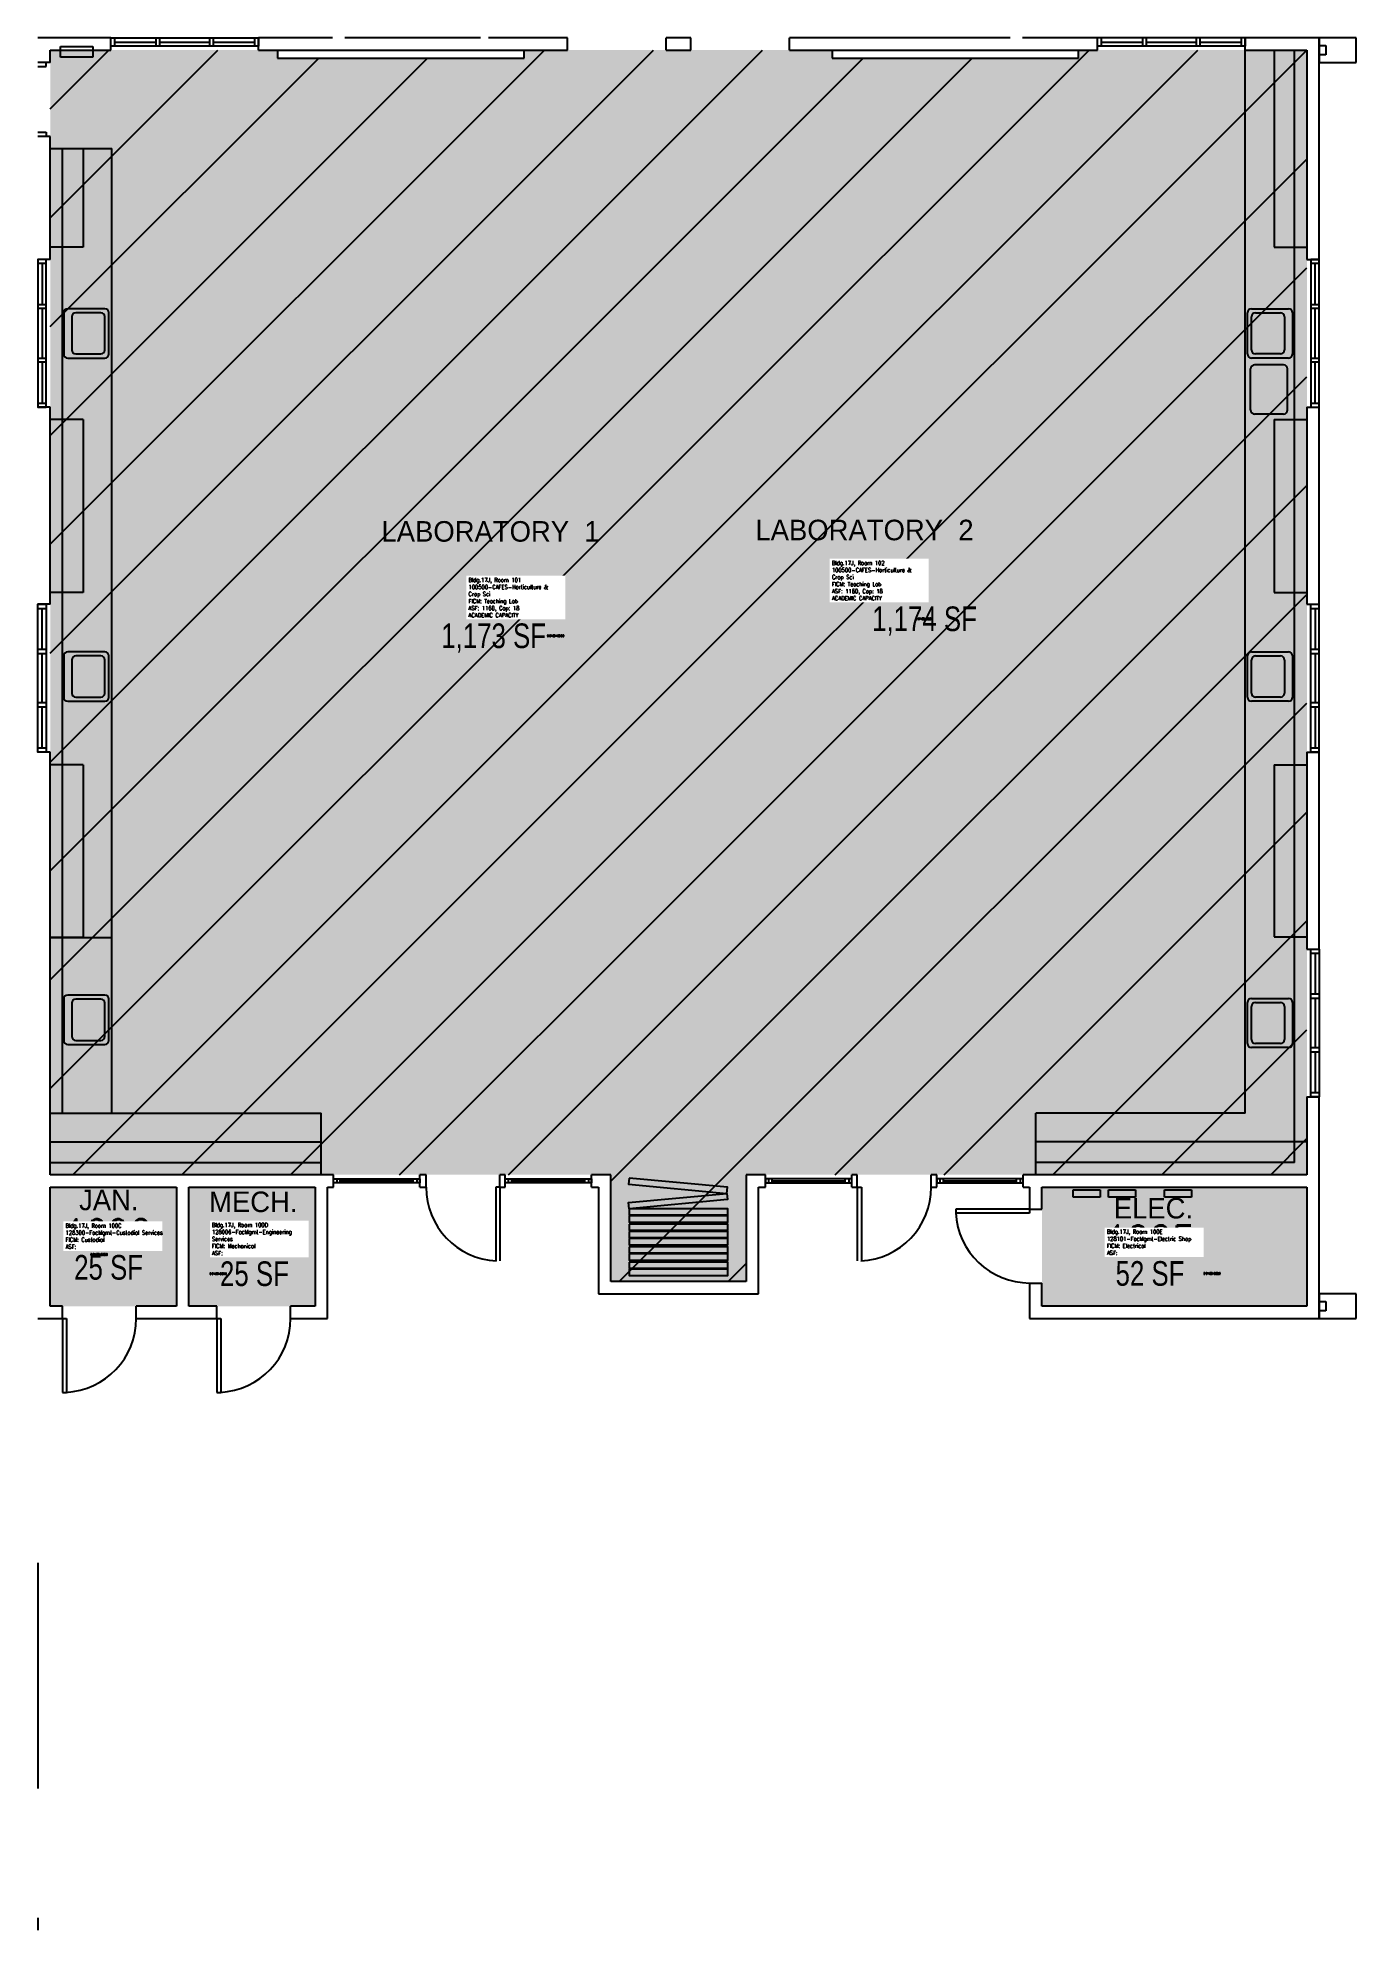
# Model space of a CAD drawing. Header units: inches. Extents: x -216 to 642, y -298 to 996.
# Drawn here: x 0 to 642, y -298 to 624 of the extents above; entities that cross this region are included whole.
import ezdxf
from ezdxf.enums import TextEntityAlignment as Align

# ---------------------------------------------------------------- set-up
doc = ezdxf.new("R2010")
doc.units = ezdxf.units.IN
doc.header["$LTSCALE"] = 50
doc.header["$MEASUREMENT"] = 0
for name, color, linetype in [('A-DOOR', 2, 'CONTINUOUS'), ('A-FLOR', 3, 'CONTINUOUS'), ('A-GLAZ', 1, 'CONTINUOUS'), ('A-GLAZ-SILL', 2, 'CONTINUOUS'), ('A-IDEN-RNUM', 7, 'CONTINUOUS'), ('A-IDEN-SNUM', 4, 'CONTINUOUS'), ('A-IDEN-TEXT', 4, 'CONTINUOUS'), ('A-IDEN-VNUM', 4, 'CONTINUOUS'), ('A-WALL', 5, 'CONTINUOUS'), ('AREA-TEXT', 3, 'CONTINUOUS'), ('Rooms-Capacity', 4, 'CONTINUOUS'), ('Rooms-Category-Color', 7, 'CONTINUOUS'), ('Rooms-College-Color', 7, 'CONTINUOUS'), ('Rooms-Department-Color', 7, 'CONTINUOUS'), ('Rooms-Division-Color', 7, 'CONTINUOUS'), ('Rooms-Information', 7, 'CONTINUOUS')]:
    doc.layers.add(name, color=color, linetype=linetype)
doc.styles.add('AREA', font='arial.ttf', dxfattribs={"width": 0.75, "height": 24})
doc.styles.add('ROOMSNUMBER', font='txt.shx', dxfattribs={"height": 0.03})
doc.styles.add('ROOMVNUMBER', font='simplex.shx', dxfattribs={"width": 0.85})

msp = doc.modelspace()

# ---------------------------------------------------------------- texts
at = {"layer": 'A-IDEN-RNUM', "style": 'ROOMSNUMBER'}
for s, p in [('0102-00', (431.79, 340.94)), ('0101-00', (252.18, 332.67)), ('0100-C0', (29.79, 31.18)), ('0100-D0', (87.81, 21.85)), ('0100-E0', (571.83, 21.97))]:
    msp.add_text(s, height=1, rotation=360, dxfattribs=at).set_placement(p, align=Align.MIDDLE_CENTER)
at = {"layer": 'A-IDEN-SNUM', "style": 'ROOMSNUMBER'}
for s, p in [('017J010200', (431.79, 340.94)), ('017J010100', (252.18, 332.67)), ('017J0100C0', (29.79, 31.18)), ('017J0100D0', (87.81, 21.85)), ('017J0100E0', (571.83, 21.97))]:
    msp.add_text(s, height=1, rotation=360, dxfattribs=at).set_placement(p, align=Align.MIDDLE_CENTER)
at = {"layer": 'A-IDEN-TEXT'}
for s, height, p in [('LABORATORY  1', 9.9996, (220.46, 383.53)), ('LABORATORY  2', 9.9996, (402.57, 384.21)), ('JAN.', 10, (34.57, 57.79)), ('MECH.', 10, (104.91, 56.87)), ('ELEC.', 10, (543.28, 53.76))]:
    msp.add_text(s, height=height, rotation=360, dxfattribs=at).set_placement(p, align=Align.MIDDLE_CENTER)
at = {"layer": 'A-IDEN-VNUM', "style": 'ROOMVNUMBER', "width": 0.85}
for s, p in [('102', (401.28, 357.14)), ('101', (221.67, 348.87)), ('100C', (34.17, 41.14)), ('100D', (105.18, 38.05)), ('10OE', (541.33, 38.17))]:
    msp.add_text(s, height=14.4, rotation=360, dxfattribs=at).set_placement(p, align=Align.MIDDLE_CENTER)
at = {"layer": 'AREA-TEXT', "style": 'AREA', "width": 0.75}
for s, p in [('1,174 SF', (431.79, 340.94)), ('1,173 SF', (221.96, 332.67)), ('25 SF', (34.46, 24.94)), ('25 SF', (105.47, 21.85)), ('52 SF', (541.62, 21.97))]:
    msp.add_text(s, height=12, dxfattribs=at).set_placement(p, align=Align.MIDDLE_CENTER)

# ---------------------------------------------------------------- hatches: boundary and pattern name
at = {"layer": 'Rooms-Capacity'}
h = msp.add_hatch(dxfattribs=at)
h.set_pattern_fill('ANSI31', color=256, scale=300, style=0)
h.paths.add_polyline_path([(312, 17.99), (279, 17.99), (279, 70.07), (6, 70.07), (6, 618), (116.77, 618), (116.77, 614.09), (236.76, 614.09), (236.76, 618), (258, 618), (311.77, 618)])
h = msp.add_hatch(dxfattribs=at)
h.set_pattern_fill('ANSI31', color=256, scale=300, style=0)
h.paths.add_polyline_path([(311.77, 618), (386.77, 618), (386.77, 614.09), (506.76, 614.09), (506.76, 618), (618, 618), (618, 70.07), (345, 70.07), (345, 17.99), (312, 17.99)])
at = {"layer": 'Rooms-Category-Color', "true_color": 0xe3f498}
for points in [[(312, 17.99), (279, 17.99), (279, 70.07), (6, 70.07), (6, 618), (116.77, 618), (116.77, 614.09), (236.76, 614.09), (236.76, 618), (258, 618), (311.77, 618)], [(311.77, 618), (386.77, 618), (386.77, 614.09), (506.76, 614.09), (506.76, 618), (618, 618), (618, 70.07), (345, 70.07), (345, 17.99), (312, 17.99)]]:
    msp.add_hatch(color=61, dxfattribs=at).paths.add_polyline_path(points)
at = {"layer": 'Rooms-Category-Color', "true_color": 0xadadad}
for points in [[(6, 64.07), (67.5, 64.07), (67.5, 6), (6, 6)], [(73.5, 64.07), (135, 64.07), (135, 6), (73.5, 6)], [(489, 64.07), (618, 64.07), (618, 6), (489, 6)]]:
    msp.add_hatch(color=253, dxfattribs=at).paths.add_polyline_path(points)
at = {"layer": 'Rooms-College-Color', "true_color": 0xe3c5e1}
for points in [[(312, 17.99), (279, 17.99), (279, 70.07), (6, 70.07), (6, 618), (116.77, 618), (116.77, 614.09), (236.76, 614.09), (236.76, 618), (258, 618), (311.77, 618)], [(311.77, 618), (386.77, 618), (386.77, 614.09), (506.76, 614.09), (506.76, 618), (618, 618), (618, 70.07), (345, 70.07), (345, 17.99), (312, 17.99)]]:
    msp.add_hatch(color=254, dxfattribs=at).paths.add_polyline_path(points)
at = {"layer": 'Rooms-College-Color', "true_color": 0xadadad}
for points in [[(6, 64.07), (67.5, 64.07), (67.5, 6), (6, 6)], [(73.5, 64.07), (135, 64.07), (135, 6), (73.5, 6)], [(489, 64.07), (618, 64.07), (618, 6), (489, 6)]]:
    msp.add_hatch(color=253, dxfattribs=at).paths.add_polyline_path(points)
at = {"layer": 'Rooms-Department-Color', "true_color": 0xe3c5e1}
for points in [[(312, 17.99), (279, 17.99), (279, 70.07), (6, 70.07), (6, 618), (116.77, 618), (116.77, 614.09), (236.76, 614.09), (236.76, 618), (258, 618), (311.77, 618)], [(311.77, 618), (386.77, 618), (386.77, 614.09), (506.76, 614.09), (506.76, 618), (618, 618), (618, 70.07), (345, 70.07), (345, 17.99), (312, 17.99)]]:
    msp.add_hatch(color=254, dxfattribs=at).paths.add_polyline_path(points)
at = {"layer": 'Rooms-Department-Color', "true_color": 0xacacac}
for points in [[(6, 64.07), (67.5, 64.07), (67.5, 6), (6, 6)], [(73.5, 64.07), (135, 64.07), (135, 6), (73.5, 6)], [(489, 64.07), (618, 64.07), (618, 6), (489, 6)]]:
    msp.add_hatch(color=253, dxfattribs=at).paths.add_polyline_path(points)
at = {"layer": 'Rooms-Division-Color', "true_color": 0xe3c5e1}
for points in [[(312, 17.99), (279, 17.99), (279, 70.07), (6, 70.07), (6, 618), (116.77, 618), (116.77, 614.09), (236.76, 614.09), (236.76, 618), (258, 618), (311.77, 618)], [(311.77, 618), (386.77, 618), (386.77, 614.09), (506.76, 614.09), (506.76, 618), (618, 618), (618, 70.07), (345, 70.07), (345, 17.99), (312, 17.99)]]:
    msp.add_hatch(color=254, dxfattribs=at).paths.add_polyline_path(points)
at = {"layer": 'Rooms-Division-Color', "true_color": 0xadadad}
for points in [[(6, 64.07), (67.5, 64.07), (67.5, 6), (6, 6)], [(73.5, 64.07), (135, 64.07), (135, 6), (73.5, 6)], [(489, 64.07), (618, 64.07), (618, 6), (489, 6)]]:
    msp.add_hatch(color=253, dxfattribs=at).paths.add_polyline_path(points)

# ---------------------------------------------------------------- linework, layer by layer
at = {"layer": 'A-DOOR', "linetype": 'Continuous'}
for p, q in [((225.03, 64.07), (223.03, 64.07)), ((223.03, 64.07), (223.03, 28.07)), ((225.03, 64.07), (225.03, 28.07)), ((399.07, 64.07), (401.07, 64.07)), ((399.07, 64.07), (399.07, 28.07)), ((401.07, 64.07), (401.07, 28.07)), ((447, 53.31), (447, 51.31)), ((483, 53.31), (447, 53.31)), ((483, 51.31), (447, 51.31)), ((483, 53.31), (483, 51.31)), ((11.94, 0), (13.94, 0)), ((11.94, 0), (11.94, -36)), ((13.94, 0), (13.94, -36)), ((87.11, 0), (89.11, 0)), ((87.11, 0), (87.11, -36)), ((89.11, 0), (89.11, -36)), ((11.94, -36), (13.94, -36)), ((87.11, -36), (89.11, -36))]:
    msp.add_line(p, q, dxfattribs=at)
for centre, start, end in [((225.03, 64.07), 180, 267.21698), ((399.07, 64.07), 272.78302, 360), ((483, 53.31), 182.78302, 270), ((11.94, 0), 272.78302, 360), ((87.11, 0), 272.78302, 360)]:
    msp.add_arc(centre, 36, start, end, dxfattribs=at)
at = {"layer": 'A-FLOR'}
for p, q in [((11.03, 619.86), (26.73, 619.86)), ((11.03, 614.63), (11.03, 619.86)), ((26.73, 619.86), (26.73, 614.63)), ((588, 100.07), (588, 618)), ((602, 618), (602, 522)), ((612, 76.07), (612, 618)), ((642, 624), (624, 624)), ((624, 624), (624, 612)), ((624, 615.99), (624, 620.44)), ((624, 620.23), (627.21, 620.23)), ((627.21, 620.23), (627.21, 615.77)), ((642, 612), (642, 624)), ((26.73, 614.63), (11.03, 614.63)), ((627.21, 615.77), (624, 615.77)), ((624, 612), (642, 612)), ((6, 570.11), (36, 570.11)), ((12, 100.07), (12, 570.11)), ((22, 570.11), (22, 522)), ((36, 100.07), (36, 570.11)), ((22, 522), (6, 522)), ((602, 522), (618, 522)), ((12.58, 490.03), (12.58, 469.97)), ((32.61, 492), (14.54, 492)), ((30.64, 490.03), (18.48, 490.03)), ((34.58, 469.97), (34.58, 490.03)), ((589.04, 469.97), (589.04, 490.03)), ((591.01, 492), (609.07, 492)), ((592.98, 490.03), (605.14, 490.03)), ((611.04, 490.03), (611.04, 469.97)), ((16.51, 488.06), (16.51, 471.94)), ((32.61, 471.94), (32.61, 488.06)), ((591.01, 471.94), (591.01, 488.06)), ((607.1, 488.06), (607.1, 471.94)), ((14.54, 468), (32.61, 468)), ((18.48, 469.97), (30.64, 469.97)), ((590.58, 442.68), (590.58, 462.68)), ((609.07, 468), (591.01, 468)), ((606.58, 464.68), (592.58, 464.68)), ((605.14, 469.97), (592.98, 469.97)), ((608.58, 442.68), (608.58, 462.68)), ((22, 438), (6, 438)), ((22, 438), (22, 353.79)), ((606.58, 440.68), (592.58, 440.68)), ((602, 438), (602, 353.79)), ((602, 438), (618, 438)), ((22, 353.79), (6, 353.79)), ((602, 353.79), (618, 353.79)), ((12.58, 322.82), (12.58, 302.76)), ((32.61, 324.79), (14.54, 324.79)), ((30.64, 322.82), (18.48, 322.82)), ((34.58, 302.76), (34.58, 322.82)), ((589.04, 302.76), (589.04, 322.82)), ((591.01, 324.79), (609.07, 324.79)), ((592.98, 322.82), (605.14, 322.82)), ((611.04, 322.82), (611.04, 302.76)), ((16.51, 320.85), (16.51, 304.73)), ((32.61, 304.73), (32.61, 320.85)), ((591.01, 304.73), (591.01, 320.85)), ((607.1, 320.85), (607.1, 304.73)), ((14.54, 300.79), (32.61, 300.79)), ((18.48, 302.76), (30.64, 302.76)), ((609.07, 300.79), (591.01, 300.79)), ((605.14, 302.76), (592.98, 302.76)), ((22, 269.79), (6, 269.79)), ((22, 269.79), (22, 185.58)), ((602, 269.79), (602, 186)), ((602, 269.79), (618, 269.79)), ((6, 185.58), (36, 185.58)), ((22, 185.58), (6, 185.58)), ((602, 186), (618, 186)), ((32.61, 157.58), (14.54, 157.58)), ((12.58, 155.61), (12.58, 135.55)), ((16.51, 153.65), (16.51, 137.52)), ((30.64, 155.61), (18.48, 155.61)), ((32.61, 137.52), (32.61, 153.65)), ((34.58, 135.55), (34.58, 155.61)), ((589.04, 133.97), (589.04, 154.03)), ((591.01, 156), (609.07, 156)), ((591.01, 135.94), (591.01, 152.06)), ((592.98, 154.03), (605.14, 154.03)), ((607.1, 152.06), (607.1, 135.94)), ((611.04, 154.03), (611.04, 133.97)), ((14.54, 133.58), (32.61, 133.58)), ((18.48, 135.55), (30.64, 135.55)), ((609.07, 132), (591.01, 132)), ((605.14, 133.97), (592.98, 133.97)), ((6, 100.07), (138, 100.07)), ((6, 100.07), (12, 100.07)), ((138, 70.07), (138, 100.07)), ((588, 100.07), (486, 100.07)), ((486, 70.07), (486, 100.07)), ((6, 86.07), (138, 86.07)), ((618, 86.07), (486, 86.07)), ((6, 76.07), (138, 76.07)), ((612, 76.07), (486, 76.07)), ((504.15, 59.15), (504.15, 62.76)), ((504.15, 62.76), (517.38, 62.76)), ((517.38, 59.15), (504.15, 59.15)), ((517.38, 62.76), (517.38, 59.15)), ((521.35, 59.15), (521.35, 62.76)), ((521.35, 62.76), (534.59, 62.76)), ((534.59, 59.15), (521.35, 59.15)), ((534.59, 62.76), (534.59, 59.15)), ((548.62, 59.15), (548.62, 62.76)), ((548.62, 62.76), (561.86, 62.76)), ((561.86, 59.15), (548.62, 59.15)), ((561.86, 62.76), (561.86, 59.15)), ((336, 49.99), (336, 50.49)), ((336, 38.99), (336, 39.49)), ((336, 31.49), (336, 31.99)), ((336, 23.99), (336, 24.49)), ((642, 12), (624, 12)), ((624, 12), (624, 0)), ((642, 0), (642, 12)), ((624, 8.23), (627.21, 8.23)), ((627.21, 3.77), (624, 3.77)), ((627.21, 8.23), (627.21, 3.77)), ((624, 0), (642, 0))]:
    msp.add_line(p, q, dxfattribs=at)
for points in [[(288, 68.46), (287.72, 65.47), (335.51, 60.97), (335.79, 63.96)], [(288, 53.49), (287.72, 56.47), (335.51, 60.97), (335.79, 57.99)], [(288, 53.49), (288, 50.49), (336, 50.49), (336, 53.49)], [(288, 49.99), (288, 46.99), (336, 46.99), (336, 49.99)], [(288, 45.99), (288, 42.99), (336, 42.99), (336, 45.99)], [(288, 42.49), (288, 39.49), (336, 39.49), (336, 42.49)], [(288, 38.99), (288, 35.99), (336, 35.99), (336, 38.99)], [(288, 34.99), (288, 31.99), (336, 31.99), (336, 34.99)], [(288, 31.49), (288, 28.49), (336, 28.49), (336, 31.49)], [(288, 27.49), (288, 24.49), (336, 24.49), (336, 27.49)], [(288, 23.99), (288, 20.99), (336, 20.99), (336, 23.99)]]:
    msp.add_lwpolyline(points, close=True, dxfattribs=at)
for centre, radius, start, end in [((14.54, 490.03), 1.97, 90, 180), ((18.48, 488.06), 1.97, 90, 180), ((30.64, 488.06), 1.97, 360, 90), ((32.61, 490.03), 1.97, 360, 90), ((591.01, 490.03), 1.97, 90, 180), ((592.98, 488.06), 1.97, 90, 180), ((605.14, 488.06), 1.97, 360, 90), ((609.07, 490.03), 1.97, 360, 90), ((18.48, 471.94), 1.97, 180, 270), ((30.64, 471.94), 1.97, 270, 360), ((592.98, 471.94), 1.97, 180, 270), ((605.14, 471.94), 1.97, 270, 360), ((14.54, 469.97), 1.97, 180, 270), ((32.61, 469.97), 1.97, 270, 360), ((591.01, 469.97), 1.97, 180, 270), ((592.58, 462.68), 2, 90, 180), ((606.58, 462.68), 2, 360, 90), ((609.07, 469.97), 1.97, 270, 360), ((592.58, 442.68), 2, 180, 270), ((606.58, 442.68), 2, 270, 360), ((14.54, 322.82), 1.97, 90, 180), ((18.48, 320.85), 1.97, 90, 180), ((30.64, 320.85), 1.97, 360, 90), ((32.61, 322.82), 1.97, 360, 90), ((591.01, 322.82), 1.97, 90, 180), ((592.98, 320.85), 1.97, 90, 180), ((605.14, 320.85), 1.97, 360, 90), ((609.07, 322.82), 1.97, 360, 90), ((18.48, 304.73), 1.97, 180, 270), ((30.64, 304.73), 1.97, 270, 360), ((592.98, 304.73), 1.97, 180, 270), ((605.14, 304.73), 1.97, 270, 360), ((14.54, 302.76), 1.97, 180, 270), ((32.61, 302.76), 1.97, 270, 360), ((591.01, 302.76), 1.97, 180, 270), ((609.07, 302.76), 1.97, 270, 360), ((14.54, 155.61), 1.97, 90, 180), ((32.61, 155.61), 1.97, 360, 90), ((18.48, 153.65), 1.97, 90, 180), ((30.64, 153.65), 1.97, 360, 90), ((591.01, 154.03), 1.97, 90, 180), ((592.98, 152.06), 1.97, 90, 180), ((605.14, 152.06), 1.97, 360, 90), ((609.07, 154.03), 1.97, 360, 90), ((14.54, 135.55), 1.97, 180, 270), ((18.48, 137.52), 1.97, 180, 270), ((30.64, 137.52), 1.97, 270, 360), ((32.61, 135.55), 1.97, 270, 360), ((591.01, 133.97), 1.97, 180, 270), ((592.98, 135.94), 1.97, 180, 270), ((605.14, 135.94), 1.97, 270, 360), ((609.07, 133.97), 1.97, 270, 360)]:
    msp.add_arc(centre, radius, start, end, dxfattribs=at)
at = {"layer": 'A-GLAZ', "linetype": 'Continuous'}
for p, q in [((37.5, 621.97), (57.5, 621.97)), ((59.47, 621.97), (83.6, 621.97)), ((85.57, 621.97), (105.57, 621.97)), ((517.97, 621.97), (537.97, 621.97)), ((539.94, 621.97), (564.06, 621.97)), ((566.03, 621.97), (586.03, 621.97)), ((2.03, 514.03), (2.03, 494.03)), ((621.97, 494.03), (621.97, 514.03)), ((2.03, 492.06), (2.03, 467.94)), ((621.97, 467.94), (621.97, 492.06)), ((2.03, 465.97), (2.03, 445.97)), ((621.97, 445.97), (621.97, 465.97)), ((2.03, 326.03), (2.03, 346.03)), ((621.97, 346.03), (621.97, 326.03)), ((2.03, 299.94), (2.03, 324.06)), ((621.97, 324.06), (621.97, 299.94)), ((2.03, 277.97), (2.03, 297.97)), ((621.97, 297.97), (621.97, 277.97)), ((621.97, 178.03), (621.97, 158.03)), ((621.97, 156.06), (621.97, 131.94)), ((621.97, 129.97), (621.97, 109.97)), ((182.78, 67.07), (147.28, 67.07)), ((266.35, 67.07), (230.85, 67.07)), ((357.62, 67.07), (393.12, 67.07)), ((441.08, 67.07), (476.58, 67.07))]:
    msp.add_line(p, q, dxfattribs=at)
at = {"layer": 'A-GLAZ-SILL', "linetype": 'Continuous'}
for p, q in [((37.5, 620), (37.5, 623.94)), ((57.5, 623.94), (57.5, 620)), ((59.47, 620), (59.47, 623.94)), ((83.6, 623.94), (83.6, 620)), ((85.57, 620), (85.57, 623.94)), ((105.57, 623.94), (105.57, 620)), ((516, 620), (516, 623.94)), ((588, 620), (516, 620)), ((517.97, 620), (517.97, 623.94)), ((537.97, 623.94), (537.97, 620)), ((539.94, 620), (539.94, 623.94)), ((564.06, 623.94), (564.06, 620)), ((566.03, 620), (566.03, 623.94)), ((586.03, 623.94), (586.03, 620)), ((588, 623.94), (588, 620)), ((4, 612), (0, 612)), ((0, 610), (4, 610)), ((4, 610), (4, 612)), ((0, 578), (4, 578)), ((4, 576), (0, 576)), ((4, 578), (4, 576)), ((4, 514.03), (0.06, 514.03)), ((623.94, 516), (620, 516)), ((620, 516), (620, 444)), ((623.94, 514.03), (620, 514.03)), ((623.94, 444), (623.94, 516)), ((0.06, 494.03), (4, 494.03)), ((4, 492.06), (0.06, 492.06)), ((620, 494.03), (623.94, 494.03)), ((623.94, 492.06), (620, 492.06)), ((0.06, 467.94), (4, 467.94)), ((4, 465.97), (0.06, 465.97)), ((620, 467.94), (623.94, 467.94)), ((623.94, 465.97), (620, 465.97)), ((0.06, 445.97), (4, 445.97)), ((620, 445.97), (623.94, 445.97)), ((620, 444), (623.94, 444)), ((0.06, 346.03), (4, 346.03)), ((620, 348), (623.94, 348)), ((620, 276), (620, 348)), ((620, 346.03), (623.94, 346.03)), ((4, 326.03), (0.06, 326.03)), ((0.06, 324.06), (4, 324.06)), ((623.94, 326.03), (620, 326.03)), ((620, 324.06), (623.94, 324.06)), ((4, 299.94), (0.06, 299.94)), ((0.06, 297.97), (4, 297.97)), ((623.94, 299.94), (620, 299.94)), ((620, 297.97), (623.94, 297.97)), ((4, 277.97), (0.06, 277.97)), ((623.94, 277.97), (620, 277.97)), ((623.94, 276), (620, 276)), ((620, 180), (623.94, 180)), ((620, 108), (620, 180)), ((620, 178.03), (623.94, 178.03)), ((623.94, 180), (623.94, 108)), ((623.94, 158.03), (620, 158.03)), ((620, 156.06), (623.94, 156.06)), ((623.94, 131.94), (620, 131.94)), ((620, 129.97), (623.94, 129.97)), ((623.94, 109.97), (620, 109.97)), ((623.94, 108), (620, 108)), ((144.03, 66.07), (144.03, 68.07)), ((144.03, 68.07), (186.03, 68.07)), ((186.03, 66.07), (144.03, 66.07)), ((145.53, 68.07), (145.53, 66.07)), ((147.28, 66.07), (147.28, 68.07)), ((182.78, 66.07), (182.78, 68.07)), ((184.53, 68.07), (184.53, 66.07)), ((186.03, 68.07), (186.03, 66.07)), ((227.6, 66.07), (227.6, 68.07)), ((227.6, 68.07), (269.6, 68.07)), ((269.6, 66.07), (227.6, 66.07)), ((229.1, 68.07), (229.1, 66.07)), ((230.85, 66.07), (230.85, 68.07)), ((266.35, 66.07), (266.35, 68.07)), ((268.1, 68.07), (268.1, 66.07)), ((269.6, 68.07), (269.6, 66.07)), ((396.37, 68.07), (354.37, 68.07)), ((354.37, 68.07), (354.37, 66.07)), ((354.37, 66.07), (396.37, 66.07)), ((355.87, 68.07), (355.87, 66.07)), ((357.62, 66.07), (357.62, 68.07)), ((393.12, 66.07), (393.12, 68.07)), ((394.87, 68.07), (394.87, 66.07)), ((396.37, 66.07), (396.37, 68.07)), ((479.83, 68.07), (437.83, 68.07)), ((437.83, 68.07), (437.83, 66.07)), ((437.83, 66.07), (479.83, 66.07)), ((439.33, 68.07), (439.33, 66.07)), ((441.08, 66.07), (441.08, 68.07)), ((476.58, 66.07), (476.58, 68.07)), ((478.33, 68.07), (478.33, 66.07)), ((479.83, 66.07), (479.83, 68.07))]:
    msp.add_line(p, q, dxfattribs=at)
at = {"layer": 'A-GLAZ-SILL'}
for p, q in [((588, 624), (516, 624)), ((624, 444), (624, 516)), ((624, 276), (624, 348))]:
    msp.add_line(p, q, dxfattribs=at)
at = {"layer": 'A-GLAZ-SILL', "linetype": 'Continuous'}
for points in [[(35.53, 620), (35.53, 623.94), (107.53, 623.94), (107.53, 620)], [(4, 516), (0.06, 516), (0.06, 444), (4, 444)], [(4, 276), (0.06, 276), (0.06, 348), (4, 348)]]:
    msp.add_lwpolyline(points, close=True, dxfattribs=at)
at = {"layer": 'A-WALL'}
for p, q in [((35.53, 624), (0, 624)), ((6, 618), (35.53, 618)), ((6, 612), (6, 618)), ((35.53, 618), (35.53, 624)), ((143.53, 624), (107.53, 624)), ((107.53, 618), (107.53, 624)), ((107.53, 618), (258, 618)), ((116.77, 618), (116.77, 614.09)), ((215.53, 624), (149.53, 624)), ((258, 624), (219.53, 624)), ((236.76, 614.09), (236.76, 618)), ((258, 618), (258, 624)), ((318, 624), (306, 624)), ((306, 618), (306, 624)), ((306, 618), (318, 618)), ((318, 618), (318, 624)), ((473.53, 624), (366, 624)), ((366, 618), (366, 624)), ((366, 618), (516, 618)), ((386.77, 618), (386.77, 614.09)), ((516, 624), (479.53, 624)), ((506.76, 614.09), (506.76, 618)), ((516, 618), (516, 624)), ((624, 624), (588, 624)), ((588, 618), (588, 624)), ((588, 618), (618, 618)), ((618, 618), (618, 516)), ((624, 516), (624, 624)), ((6, 612), (0, 612)), ((116.77, 614.09), (236.76, 614.09)), ((386.77, 614.09), (506.76, 614.09)), ((6, 576), (0, 576)), ((6, 516), (6, 576)), ((6, 516), (0, 516)), ((618, 516), (624, 516)), ((6, 444), (0, 444)), ((6, 348), (6, 444)), ((618, 444), (618, 348)), ((618, 444), (624, 444)), ((624, 348), (624, 444)), ((6, 348), (0, 348)), ((618, 348), (624, 348)), ((6, 276), (0, 276)), ((6, 70.07), (6, 276)), ((618, 276), (618, 180)), ((618, 276), (624, 276)), ((624, 180), (624, 276)), ((618, 180), (624, 180)), ((618, 108), (618, 70.07)), ((618, 108), (624, 108)), ((624, 0), (624, 108)), ((144.03, 70.07), (6, 70.07)), ((144.03, 64.07), (144.03, 70.07)), ((189.03, 70.07), (186.03, 70.07)), ((186.03, 64.07), (186.03, 70.07)), ((189.03, 64.07), (189.03, 70.07)), ((227.6, 70.07), (225.03, 70.07)), ((225.03, 64.07), (225.03, 70.07)), ((227.6, 64.07), (227.6, 70.07)), ((279, 70.07), (269.6, 70.07)), ((269.6, 64.07), (269.6, 70.07)), ((279, 17.99), (279, 70.07)), ((345, 70.07), (345, 17.99)), ((351, 70.07), (345, 70.07)), ((354.37, 70.07), (351, 70.07)), ((354.37, 64.07), (354.37, 70.07)), ((399.07, 70.07), (396.37, 70.07)), ((396.37, 64.07), (396.37, 70.07)), ((399.07, 64.07), (399.07, 70.07)), ((437.83, 70.07), (435.07, 70.07)), ((435.07, 64.07), (435.07, 70.07)), ((437.83, 64.07), (437.83, 70.07)), ((618, 70.07), (479.83, 70.07)), ((479.83, 64.07), (479.83, 70.07)), ((6, 6), (6, 64.07)), ((6, 64.07), (67.5, 64.07)), ((67.5, 64.07), (67.5, 6)), ((73.5, 6), (73.5, 64.07)), ((73.5, 64.07), (135, 64.07)), ((135, 64.07), (135, 6)), ((141, 0), (141, 64.07)), ((141, 64.07), (144.03, 64.07)), ((186.03, 64.07), (189.03, 64.07)), ((225.03, 64.07), (227.6, 64.07)), ((269.6, 64.07), (273, 64.07)), ((273, 64.07), (273, 11.99)), ((351, 11.99), (351, 64.07)), ((351, 64.07), (354.37, 64.07)), ((396.37, 64.07), (399.07, 64.07)), ((435.07, 64.07), (437.83, 64.07)), ((479.83, 64.07), (483, 64.07)), ((483, 64.07), (483, 53.31)), ((489, 64.07), (618, 64.07)), ((489, 53.31), (489, 64.07)), ((618, 64.07), (618, 6)), ((483, 53.31), (489, 53.31)), ((273, 11.99), (351, 11.99)), ((345, 17.99), (279, 17.99)), ((483, 17.31), (483, 0)), ((483, 17.31), (489, 17.31)), ((489, 6), (489, 17.31)), ((0, 0), (11.94, 0)), ((0, 0), (1, 0)), ((0, 0), (1, 0)), ((11.94, 6), (6, 6)), ((11.94, 0), (11.94, 6)), ((67.5, 6), (47.94, 6)), ((47.94, 0), (47.94, 6)), ((47.94, 0), (87.11, 0)), ((87.11, 6), (73.5, 6)), ((87.11, 0), (87.11, 6)), ((123.11, 0), (123.11, 6)), ((135, 6), (123.11, 6)), ((123.11, 0), (141, 0)), ((483, 0), (624, 0)), ((618, 6), (489, 6)), ((0.01, -119), (0.02, -229)), ((0.03, -292), (0.03, -298))]:
    msp.add_line(p, q, dxfattribs=at)

msp.set_redraw_order([(e.dxf.handle, doc.entitydb.next_handle()) for e in msp.query("TEXT MTEXT ATTDEF DIMENSION ARC_DIMENSION")])  # texts and dimensions are drawn at this point

# ---------------------------------------------------------------- next in the draw order: texts
at = {"layer": 'Rooms-Information', "width": 46.08, "attachment_point": 7, "rotation": 360, "style": 'ROOMVNUMBER', "bg_fill": 3, "box_fill_scale": 1.5, "bg_fill_color": 256, "bg_fill_true_color": 13158600, "bg_fill_transparency": 0}
for s, insert, char_height in [('Bldg.17J, Room 102^M^J100500-CAFES-Horticulture & Crop Sci^M^JFICM: Teaching Lab^M^JASF: 1160, Cap: 18^M^JACADEMIC CAPACITY', (386.71, 349.94), 2.05714), ('Bldg.17J, Room 101^M^J100500-CAFES-Horticulture & Crop Sci^M^JFICM: Teaching Lab^M^JASF: 1160, Cap: 18^M^JACADEMIC CAPACITY', (209.72, 341.67), 2.05714), ('Bldg.17J, Room 100C^M^J128300-FacMgmt-Custodial Services^M^JFICM: Custodial^M^JASF: ', (13.48, 33.94), 2.0571), ('Bldg.17J, Room 100D^M^J128006-FacMgmt-Engineering Services^M^JFICM: Mechanical^M^JASF: ', (84.78, 30.85), 2.0571), ('Bldg.17J, Room 100E^M^J128101-FacMgmt-Electric Shop^M^JFICM: Electrical^M^JASF: ', (520.63, 30.97), 2.0571)]:
    msp.add_mtext(s, dxfattribs=dict(at, insert=insert, char_height=char_height))

doc.saveas('drawing.dxf')
